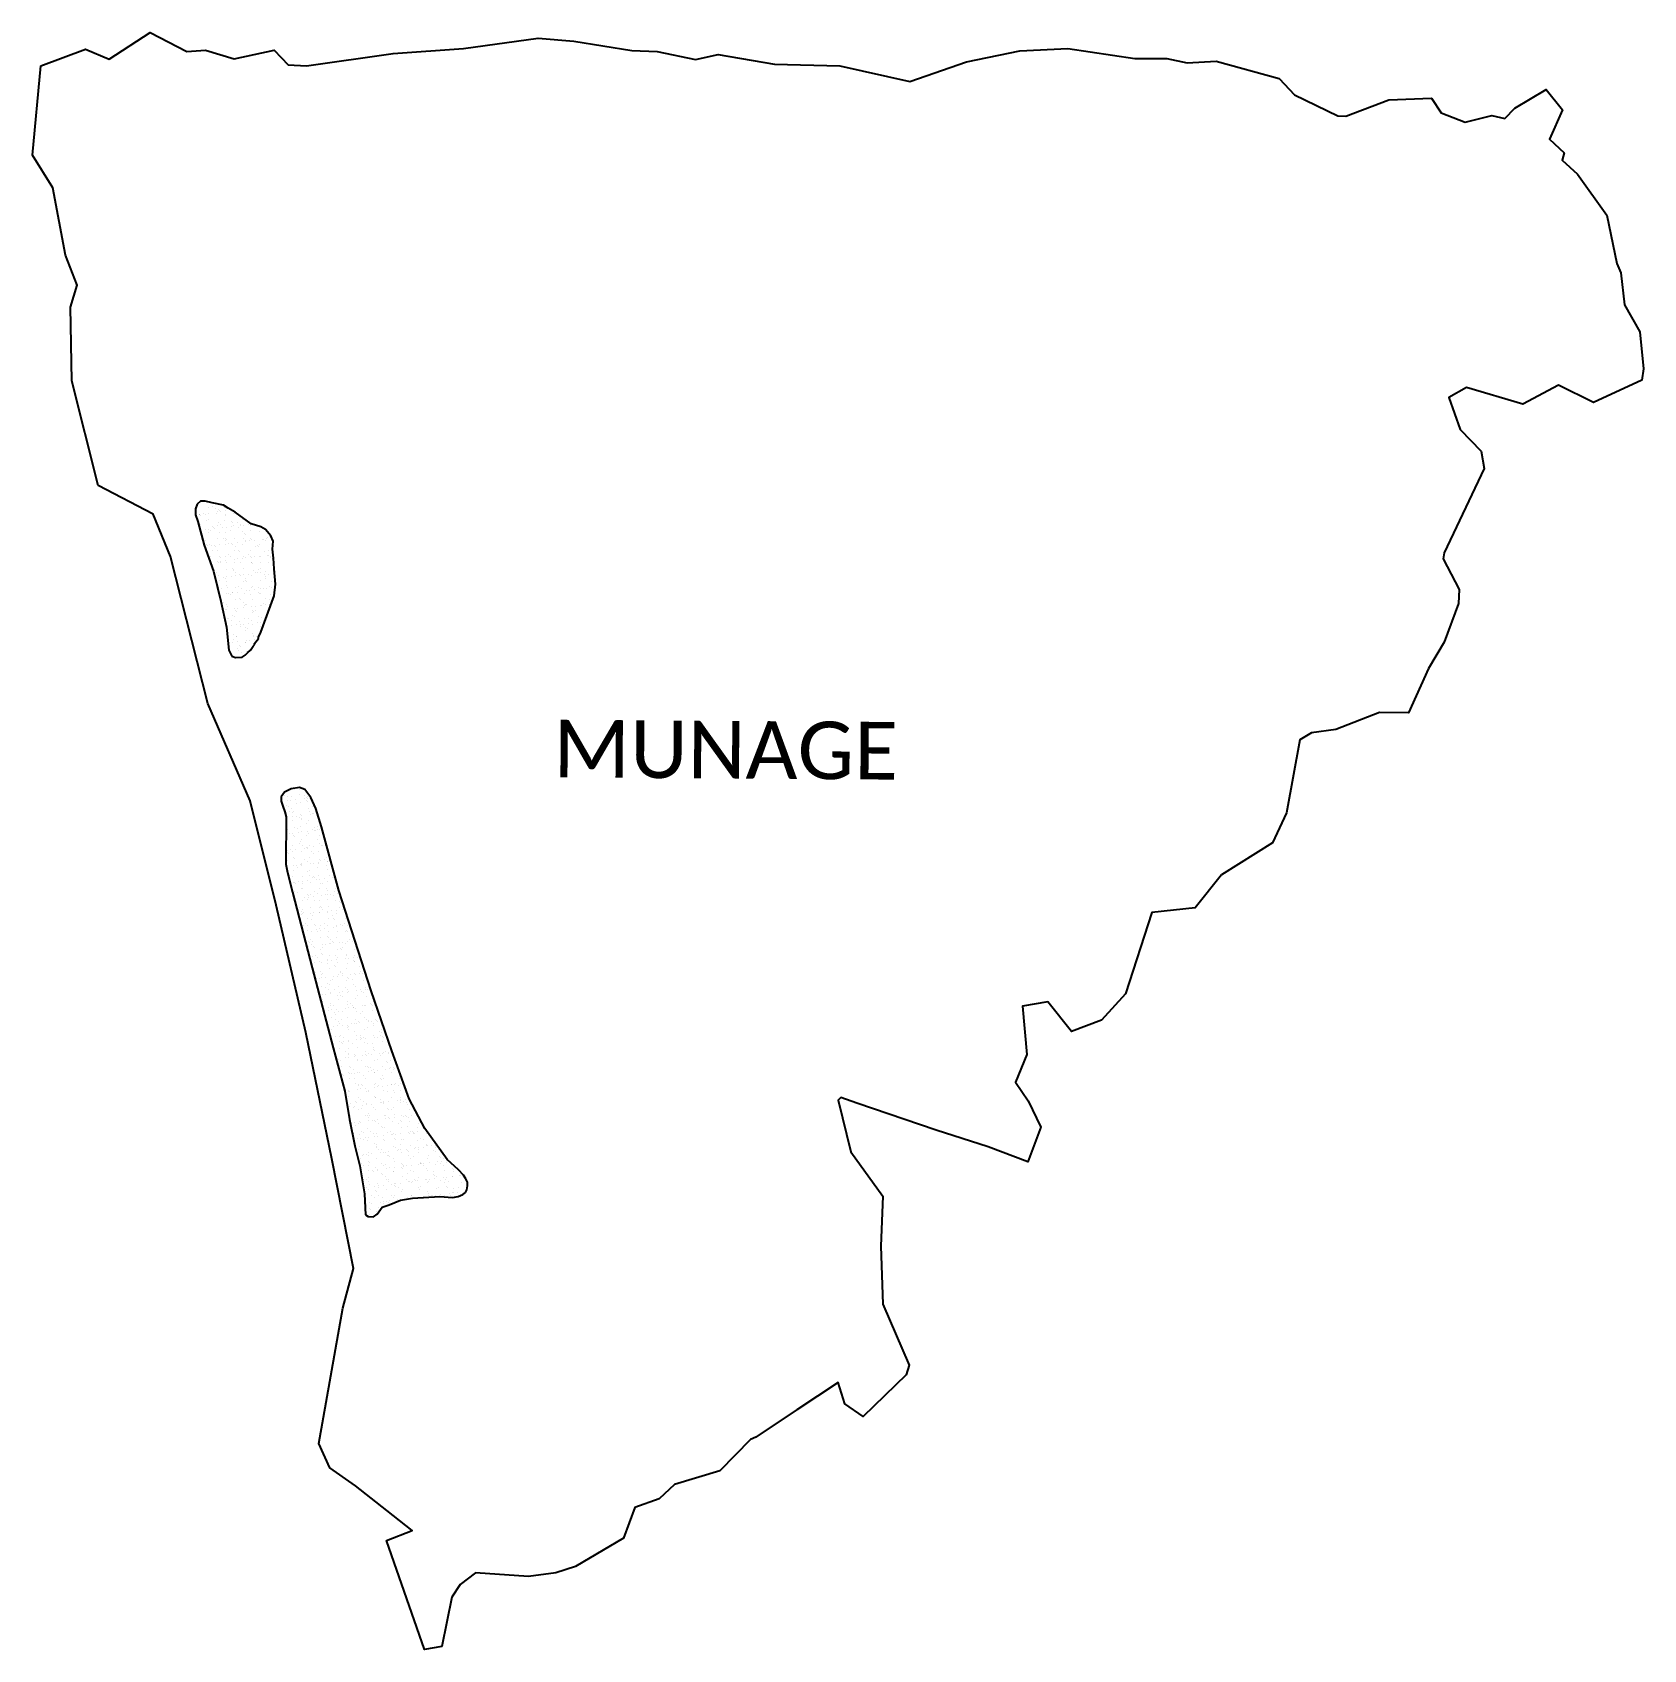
# Model space of a CAD drawing. Header units: metres. Extents: x 330650 to 335694, y 1793047 to 1798110.
import ezdxf

# ---------------------------------------------------------------- set-up
doc = ezdxf.new("R2010")
doc.units = ezdxf.units.M
doc.layers.add('SAND DUNES', color=42, linetype='Continuous')
doc.layers.add('VILLAGE NAME', color=250, linetype='Continuous')

msp = doc.modelspace()

# ---------------------------------------------------------------- texts
at = {"layer": 'VILLAGE NAME', "insert": (332281.6, 1795958.2), "char_height": 180.345, "attachment_point": 1, "rotation": 359.6139}
msp.add_mtext_dynamic_manual_height_columns('{\\fCalibri|b0|i0|c0|p34;MUNAGE}', width=1779.605, gutter_width=901.7, heights=[0], dxfattribs=at)

# ---------------------------------------------------------------- linework, layer by layer
at = {"color": 3}
msp.add_lwpolyline([(330677.2, 1798005.8), (330816.3, 1798057.4), (330890.9, 1798026.7), (331019.3, 1798110.2), (331133.9, 1798050.4), (331191.9, 1798053.9), (331282.3, 1798026.8), (331407.1, 1798053.9), (331450.6, 1798008.2), (331508.4, 1798005.6), (331780.1, 1798043.7), (332000.4, 1798059.1), (332233.4, 1798091.9), (332345.3, 1798082.5), (332526.6, 1798053.2), (332606.4, 1798050.7), (332726.1, 1798025.2), (332796.9, 1798040.7), (332973.6, 1798010.5), (333177.8, 1798005.3), (333397.3, 1797956), (333574.2, 1798017.8), (333741.2, 1798052.4), (333891.4, 1798059.5), (334101.2, 1798027.9), (334202, 1798028), (334265, 1798015.1), (334356.4, 1798019.6), (334553.1, 1797965.4), (334600.7, 1797914.1), (334737, 1797848.5), (334762, 1797847.9), (334896.7, 1797898.9), (335030, 1797904.6), (335060, 1797858.7), (335135.5, 1797828.8), (335219, 1797849.6), (335259.7, 1797840.2), (335291.2, 1797873.1), (335389.3, 1797931.6), (335439.7, 1797867.5), (335399.8, 1797775.6), (335445.1, 1797733.1), (335439.3, 1797710.1), (335486.7, 1797666.3), (335579.1, 1797537.3), (335610.5, 1797387), (335622.8, 1797356.9), (335634, 1797256.8), (335682.5, 1797172.1), (335694, 1797056.8), (335688.2, 1797021.7), (335536.6, 1796951.3), (335427.4, 1797005.6), (335316, 1796945.7), (335139.1, 1796998.7), (335083.8, 1796966.9), (335120.2, 1796866.8), (335185.6, 1796799.1), (335194.6, 1796745.1), (335069.6, 1796480.5), (335067, 1796461.7), (335117, 1796365.6), (335114.1, 1796322.2), (335069.9, 1796200.5), (335021, 1796118.5), (334958.1, 1795979.6), (334866.9, 1795980.6), (334730.7, 1795927.8), (334654.4, 1795917), (334618, 1795895), (334575.9, 1795666.5), (334532.4, 1795572.7), (334372.9, 1795472.6), (334290.2, 1795369.2), (334155, 1795355.1), (334072.5, 1795099.5), (333997.3, 1795017.5), (333902.6, 1794982.1), (333829.2, 1795074.7), (333750.2, 1795061.5), (333762.9, 1794910.1), (333727.6, 1794823.9), (333767.2, 1794765.3), (333806.7, 1794682.2), (333766.4, 1794573.5), (333642, 1794620.7), (333479, 1794673.6), (333231, 1794758.1), (333180.7, 1794775.3), (333172.7, 1794766.7), (333212.8, 1794605.6), (333312.3, 1794466.5), (333306.6, 1794309.8), (333312.6, 1794128.3), (333395.4, 1793937.7), (333385.5, 1793906.8), (333250.5, 1793776.9), (333193.1, 1793815.9), (333173, 1793882.7), (333043.8, 1793797.1), (332932, 1793723), (332914.7, 1793711.6), (332898.8, 1793704.6), (332802.3, 1793606.1), (332660.8, 1793563.6), (332611.9, 1793519), (332536.2, 1793492.3), (332500.4, 1793395.8), (332350.5, 1793307.1), (332288.7, 1793287.1), (332202.9, 1793276.1), (332037.9, 1793286.8), (331989.9, 1793250.7), (331963.5, 1793210.8), (331931.8, 1793056.1), (331877.4, 1793046.7), (331758.4, 1793388.1), (331839.1, 1793420.2), (331760, 1793482), (331661.6, 1793559.1), (331581.8, 1793616.4), (331547.5, 1793691.9), (331622.6, 1794116), (331656, 1794240.5), (331587.6, 1794583.4), (331506.7, 1794979.3), (331413.1, 1795377.9), (331332.3, 1795704.2), (331199.9, 1796009.1), (331082.3, 1796469), (331028.2, 1796601.4), (330856.6, 1796691.6), (330774.3, 1797019.4), (330769.7, 1797249.3), (330790.6, 1797318.4), (330754.1, 1797412.2), (330714.5, 1797623.4), (330650.4, 1797725.2), (330677.2, 1798005.8)], dxfattribs=at)
at = {"layer": 'SAND DUNES'}
for p, q in [((331166.4, 1796632.6), (331161, 1796618.2)), ((331161, 1796618.2), (331161.2, 1796600)), ((331176.2, 1796642.3), (331166.4, 1796632.6)), ((331191.8, 1796642.5), (331176.2, 1796642.3)), ((331213, 1796637.1), (331191.8, 1796642.5)), ((331248.3, 1796629.5), (331213, 1796637.1)), ((331263.6, 1796620), (331248.3, 1796629.5)), ((331285.4, 1796607.5), (331263.6, 1796620)), ((331161.2, 1796600), (331168.8, 1796578.3)), ((331168.8, 1796578.3), (331188.6, 1796505.1)), ((331335.2, 1796571.5), (331285.4, 1796607.5)), ((331365.3, 1796561.9), (331335.2, 1796571.5)), ((331380.4, 1796553.8), (331365.3, 1796561.9)), ((331397.2, 1796533.4), (331380.4, 1796553.8)), ((331403.7, 1796517.4), (331397.2, 1796533.4)), ((331402.2, 1796491.9), (331403.7, 1796517.4)), ((331188.6, 1796505.1), (331217.3, 1796423.1)), ((331405.6, 1796464.3), (331402.2, 1796491.9)), ((331217.3, 1796423.1), (331239.9, 1796329.6)), ((331407.7, 1796430.8), (331405.6, 1796464.3)), ((331411, 1796382.5), (331407.7, 1796430.8)), ((331407.1, 1796345.8), (331411, 1796382.5)), ((331239.9, 1796329.6), (331258.3, 1796247.7)), ((331366, 1796232.6), (331407.1, 1796345.8)), ((331258.3, 1796247.7), (331265.7, 1796176.1)), ((331357.8, 1796216.5), (331366, 1796232.6)), ((331357.8, 1796212.4), (331357.8, 1796216.5)), ((331265.7, 1796176.1), (331274.3, 1796157.1)), ((331317, 1796160), (331325.2, 1796168.1)), ((331325.2, 1796168.1), (331333.3, 1796176.1)), ((331333.3, 1796176.1), (331341.5, 1796188.2)), ((331341.5, 1796188.2), (331345.6, 1796192.3)), ((331345.6, 1796196.3), (331357.8, 1796212.4)), ((331345.6, 1796192.3), (331345.6, 1796196.3)), ((331274.3, 1796157.1), (331286.7, 1796152.8)), ((331286.7, 1796152.8), (331307.2, 1796153.5)), ((331307.2, 1796153.5), (331317, 1796160)), ((331439.2, 1795731.5), (331429.3, 1795716.9)), ((331429.3, 1795716.9), (331429.6, 1795702.7)), ((331460.7, 1795741.7), (331439.2, 1795731.5)), ((331486.4, 1795745.8), (331460.7, 1795741.7)), ((331503.3, 1795739.7), (331486.4, 1795745.8)), ((331521.6, 1795714.3), (331503.3, 1795739.7)), ((331537.8, 1795680.3), (331521.6, 1795714.3)), ((331429.6, 1795702.7), (331434.5, 1795687.2)), ((331434.5, 1795687.2), (331441, 1795669.6)), ((331441, 1795669.6), (331444.5, 1795653.8)), ((331555.8, 1795622.3), (331537.8, 1795680.3)), ((331444.5, 1795653.8), (331443.4, 1795505.8)), ((331609.5, 1795424), (331555.8, 1795622.3)), ((331443.4, 1795505.8), (331449.5, 1795480.3)), ((331449.5, 1795480.3), (331464.9, 1795417.8)), ((331464.9, 1795417.8), (331526.4, 1795181)), ((331710.7, 1795109.4), (331609.5, 1795424)), ((331526.4, 1795181), (331592, 1794930.8)), ((331775.2, 1794922), (331710.7, 1795109.4)), ((331592, 1794930.8), (331628.1, 1794795.6)), ((331830, 1794771.7), (331775.2, 1794922)), ((331628.1, 1794795.6), (331643.4, 1794706.6)), ((331879.1, 1794678.1), (331830, 1794771.7)), ((331643.4, 1794706.6), (331660.2, 1794623.6)), ((331948.7, 1794581.1), (331879.1, 1794678.1)), ((331660.2, 1794623.6), (331675.2, 1794561.3)), ((331675.2, 1794561.3), (331690.1, 1794473.3)), ((331984.5, 1794548.8), (331948.7, 1794581.1)), ((331999.9, 1794532), (331984.5, 1794548.8)), ((332007.4, 1794521.2), (331999.9, 1794532)), ((332012.1, 1794510.1), (332007.4, 1794521.2)), ((332010.7, 1794486.8), (332012.6, 1794499.1)), ((332012.6, 1794499.1), (332012.1, 1794510.1)), ((331690.1, 1794473.3), (331693.3, 1794408.4)), ((331767.3, 1794439.7), (331802.4, 1794454.1)), ((331802.4, 1794454.1), (331840.5, 1794460)), ((331840.5, 1794460), (331926.3, 1794465.5)), ((331926.3, 1794465.5), (331965.2, 1794462.6)), ((331965.2, 1794462.6), (331983.4, 1794465.5)), ((331983.4, 1794465.5), (331997.5, 1794472)), ((331997.5, 1794472), (332006.2, 1794478.5)), ((332006.2, 1794478.5), (332010.7, 1794486.8)), ((331693.3, 1794408.4), (331701.3, 1794403)), ((331701.3, 1794403), (331717.8, 1794402.3)), ((331717.8, 1794402.3), (331729.5, 1794410.6)), ((331729.5, 1794410.6), (331745.7, 1794431.7)), ((331745.7, 1794431.7), (331767.3, 1794439.7))]:
    msp.add_line(p, q, dxfattribs=at)
at = {"layer": 'SAND DUNES', "linetype": 'Continuous'}
for p, q in [((331161.9, 1796619.5), (331161.9, 1796619.5)), ((331201, 1796622.4), (331201, 1796622.4)), ((331213.9, 1796635.9), (331213.9, 1796635.9)), ((331215.8, 1796624.7), (331215.8, 1796624.7)), ((331224.2, 1796619.3), (331224.2, 1796619.3)), ((331252.2, 1796621.9), (331252.2, 1796621.9)), ((331173.5, 1796600.3), (331173.5, 1796600.3)), ((331174, 1796601.8), (331174, 1796601.8)), ((331174.6, 1796601.8), (331174.6, 1796601.8)), ((331177.2, 1796596.9), (331177.2, 1796596.9)), ((331177.8, 1796569.3), (331177.8, 1796569.3)), ((331185, 1796603.2), (331185, 1796603.2)), ((331192.1, 1796600), (331192.1, 1796600)), ((331194.5, 1796580.9), (331194.5, 1796580.9)), ((331201.2, 1796605.2), (331201.2, 1796605.2)), ((331202.1, 1796583.8), (331202.1, 1796583.8)), ((331228, 1796603.5), (331228, 1796603.5)), ((331228.4, 1796608.6), (331228.4, 1796608.6)), ((331231.6, 1796574.5), (331231.6, 1796574.5)), ((331233.7, 1796617.6), (331233.7, 1796617.6)), ((331237.4, 1796614.2), (331237.4, 1796614.2)), ((331238.8, 1796609.9), (331238.8, 1796609.9)), ((331240, 1796569.1), (331240, 1796569.1)), ((331253.3, 1796583.3), (331253.3, 1796583.3)), ((331254.4, 1796599.8), (331254.4, 1796599.8)), ((331254.7, 1796598.1), (331254.7, 1796598.1)), ((331255.1, 1796612), (331255.1, 1796612)), ((331274.5, 1796579.8), (331274.5, 1796579.8)), ((331278.2, 1796576.4), (331278.2, 1796576.4)), ((331280.3, 1796603.9), (331280.3, 1796603.9)), ((331293.9, 1796574.3), (331293.9, 1796574.3)), ((331302.3, 1796568.9), (331302.3, 1796568.9)), ((331307.3, 1796585), (331307.3, 1796585)), ((331327.2, 1796569.3), (331327.2, 1796569.3)), ((331175, 1796563.3), (331175, 1796563.3)), ((331185.2, 1796524.6), (331185.2, 1796524.6)), ((331192.7, 1796552.4), (331192.7, 1796552.4)), ((331193.6, 1796519.2), (331193.6, 1796519.2)), ((331203.1, 1796553.7), (331203.1, 1796553.7)), ((331203.1, 1796545.3), (331203.1, 1796545.3)), ((331208, 1796549.8), (331208, 1796549.8)), ((331214.3, 1796562.5), (331214.3, 1796562.5)), ((331217.9, 1796559.1), (331217.9, 1796559.1)), ((331219.4, 1796555.8), (331219.4, 1796555.8)), ((331229, 1796564.9), (331229, 1796564.9)), ((331230.1, 1796526.4), (331230.1, 1796526.4)), ((331235.3, 1796543.1), (331235.3, 1796543.1)), ((331246.6, 1796559.2), (331246.6, 1796559.2)), ((331247.5, 1796524.4), (331247.5, 1796524.4)), ((331254.3, 1796544.8), (331254.3, 1796544.8)), ((331255.1, 1796524.8), (331255.1, 1796524.8)), ((331255.9, 1796518.9), (331255.9, 1796518.9)), ((331257, 1796560.5), (331257, 1796560.5)), ((331258.7, 1796521.4), (331258.7, 1796521.4)), ((331270.3, 1796549.6), (331270.3, 1796549.6)), ((331273.3, 1796562.5), (331273.3, 1796562.5)), ((331281.4, 1796565.3), (331281.4, 1796565.3)), ((331282.4, 1796526.8), (331282.4, 1796526.8)), ((331295.5, 1796560.3), (331295.5, 1796560.3)), ((331300.5, 1796566), (331300.5, 1796566)), ((331308.3, 1796546.4), (331308.3, 1796546.4)), ((331309.8, 1796524.1), (331309.8, 1796524.1)), ((331310.9, 1796567.3), (331310.9, 1796567.3)), ((331315.3, 1796542), (331315.3, 1796542)), ((331318.2, 1796518.7), (331318.2, 1796518.7)), ((331318.9, 1796538.6), (331318.9, 1796538.6)), ((331329, 1796517.8), (331329, 1796517.8)), ((331332.6, 1796564.8), (331332.6, 1796564.8)), ((331332.6, 1796549.4), (331332.6, 1796549.4)), ((331333.6, 1796526.2), (331333.6, 1796526.2)), ((331336.3, 1796522.5), (331336.3, 1796522.5)), ((331345.3, 1796519.9), (331345.3, 1796519.9)), ((331360.7, 1796546.8), (331360.7, 1796546.8)), ((331372.1, 1796523.9), (331372.1, 1796523.9)), ((331372.5, 1796523.3), (331372.5, 1796523.3)), ((331380.5, 1796518.5), (331380.5, 1796518.5)), ((331382.9, 1796524.6), (331382.9, 1796524.6)), ((331387.6, 1796527.9), (331387.6, 1796527.9)), ((331399.2, 1796526.7), (331399.2, 1796526.7)), ((331194.8, 1796507.5), (331194.8, 1796507.5)), ((331198.5, 1796504.1), (331198.5, 1796504.1)), ((331201.1, 1796474.4), (331201.1, 1796474.4)), ((331204.2, 1796506.8), (331204.2, 1796506.8)), ((331205.2, 1796468.2), (331205.2, 1796468.2)), ((331209.5, 1796469), (331209.5, 1796469)), ((331210.9, 1796502.9), (331210.9, 1796502.9)), ((331215.8, 1796488.1), (331215.8, 1796488.1)), ((331221.3, 1796504.2), (331221.3, 1796504.2)), ((331223.9, 1796499.7), (331223.9, 1796499.7)), ((331231.1, 1796487.9), (331231.1, 1796487.9)), ((331235.6, 1796469.7), (331235.6, 1796469.7)), ((331237.6, 1796506.3), (331237.6, 1796506.3)), ((331239.3, 1796466.3), (331239.3, 1796466.3)), ((331255.3, 1796506.2), (331255.3, 1796506.2)), ((331256.4, 1796467.7), (331256.4, 1796467.7)), ((331263.4, 1796474.2), (331263.4, 1796474.2)), ((331264.8, 1796509.7), (331264.8, 1796509.7)), ((331271.8, 1796468.8), (331271.8, 1796468.8)), ((331275.2, 1796511), (331275.2, 1796511)), ((331276, 1796505.3), (331276, 1796505.3)), ((331283.5, 1796488.2), (331283.5, 1796488.2)), ((331286.2, 1796499.4), (331286.2, 1796499.4)), ((331291.4, 1796513.1), (331291.4, 1796513.1)), ((331295.8, 1796487), (331295.8, 1796487)), ((331299.5, 1796483.6), (331299.5, 1796483.6)), ((331309.4, 1796507.9), (331309.4, 1796507.9)), ((331310.4, 1796469.3), (331310.4, 1796469.3)), ((331316.8, 1796467.5), (331316.8, 1796467.5)), ((331318.6, 1796516.5), (331318.6, 1796516.5)), ((331325.7, 1796474), (331325.7, 1796474)), ((331334.1, 1796468.5), (331334.1, 1796468.5)), ((331334.6, 1796487.7), (331334.6, 1796487.7)), ((331336.8, 1796467.1), (331336.8, 1796467.1)), ((331347.2, 1796468.4), (331347.2, 1796468.4)), ((331348.4, 1796499.2), (331348.4, 1796499.2)), ((331356.1, 1796504.2), (331356.1, 1796504.2)), ((331359.7, 1796500.8), (331359.7, 1796500.8)), ((331361.7, 1796508.3), (331361.7, 1796508.3)), ((331362.8, 1796469.7), (331362.8, 1796469.7)), ((331363.5, 1796470.4), (331363.5, 1796470.4)), ((331377, 1796484.8), (331377, 1796484.8)), ((331387.9, 1796473.7), (331387.9, 1796473.7)), ((331388.7, 1796489.3), (331388.7, 1796489.3)), ((331390.7, 1796473.8), (331390.7, 1796473.8)), ((331396.4, 1796468.3), (331396.4, 1796468.3)), ((331396.8, 1796466.4), (331396.8, 1796466.4)), ((331401.1, 1796475.2), (331401.1, 1796475.2)), ((331217, 1796424.3), (331217, 1796424.3)), ((331225.4, 1796418.8), (331225.4, 1796418.8)), ((331229, 1796453.5), (331229, 1796453.5)), ((331232.2, 1796449.3), (331232.2, 1796449.3)), ((331239.5, 1796454.8), (331239.5, 1796454.8)), ((331239.8, 1796449.5), (331239.8, 1796449.5)), ((331255.7, 1796456.8), (331255.7, 1796456.8)), ((331256.6, 1796450.3), (331256.6, 1796450.3)), ((331257.4, 1796429.1), (331257.4, 1796429.1)), ((331276.4, 1796432), (331276.4, 1796432)), ((331279.3, 1796424), (331279.3, 1796424)), ((331280.1, 1796428.6), (331280.1, 1796428.6)), ((331282.9, 1796460.3), (331282.9, 1796460.3)), ((331284.5, 1796449.7), (331284.5, 1796449.7)), ((331287.7, 1796418.6), (331287.7, 1796418.6)), ((331293.3, 1796461.6), (331293.3, 1796461.6)), ((331302, 1796449.3), (331302, 1796449.3)), ((331309.6, 1796463.6), (331309.6, 1796463.6)), ((331311.5, 1796430.8), (331311.5, 1796430.8)), ((331335.7, 1796449.2), (331335.7, 1796449.2)), ((331336.6, 1796449.2), (331336.6, 1796449.2)), ((331340.3, 1796445.8), (331340.3, 1796445.8)), ((331341.5, 1796423.8), (331341.5, 1796423.8)), ((331349.9, 1796418.4), (331349.9, 1796418.4)), ((331355, 1796417.6), (331355, 1796417.6)), ((331357.6, 1796429.7), (331357.6, 1796429.7)), ((331363.8, 1796431.2), (331363.8, 1796431.2)), ((331364.3, 1796449), (331364.3, 1796449)), ((331365.4, 1796418.9), (331365.4, 1796418.9)), ((331381.7, 1796421), (331381.7, 1796421)), ((331389.7, 1796450.8), (331389.7, 1796450.8)), ((331400.5, 1796463), (331400.5, 1796463)), ((331403.8, 1796423.6), (331403.8, 1796423.6)), ((331232.8, 1796374.1), (331232.8, 1796374.1)), ((331233.2, 1796410.8), (331233.2, 1796410.8)), ((331234.3, 1796372.2), (331234.3, 1796372.2)), ((331237.2, 1796395.3), (331237.2, 1796395.3)), ((331241.3, 1796368.7), (331241.3, 1796368.7)), ((331247.2, 1796404), (331247.2, 1796404)), ((331255.6, 1796399.3), (331255.6, 1796399.3)), ((331257, 1796376.9), (331257, 1796376.9)), ((331257.6, 1796405.3), (331257.6, 1796405.3)), ((331258.5, 1796390.6), (331258.5, 1796390.6)), ((331260.6, 1796373.6), (331260.6, 1796373.6)), ((331273.9, 1796407.4), (331273.9, 1796407.4)), ((331285.6, 1796411.1), (331285.6, 1796411.1)), ((331286.6, 1796372.6), (331286.6, 1796372.6)), ((331295.1, 1796373.9), (331295.1, 1796373.9)), ((331297.4, 1796412.5), (331297.4, 1796412.5)), ((331301.1, 1796410.8), (331301.1, 1796410.8)), ((331303.5, 1796368.4), (331303.5, 1796368.4)), ((331311.5, 1796412.1), (331311.5, 1796412.1)), ((331312.5, 1796392.2), (331312.5, 1796392.2)), ((331317.2, 1796394.2), (331317.2, 1796394.2)), ((331317.9, 1796399.1), (331317.9, 1796399.1)), ((331320.9, 1796390.8), (331320.9, 1796390.8)), ((331327.8, 1796414.2), (331327.8, 1796414.2)), ((331336.7, 1796410.6), (331336.7, 1796410.6)), ((331337.8, 1796372.1), (331337.8, 1796372.1)), ((331338.2, 1796374.7), (331338.2, 1796374.7)), ((331357.4, 1796373.6), (331357.4, 1796373.6)), ((331364.9, 1796392.6), (331364.9, 1796392.6)), ((331365.8, 1796368.2), (331365.8, 1796368.2)), ((331373.1, 1796368.1), (331373.1, 1796368.1)), ((331377.4, 1796411.4), (331377.4, 1796411.4)), ((331380.2, 1796398.9), (331380.2, 1796398.9)), ((331381.1, 1796408), (331381.1, 1796408)), ((331383.5, 1796369.5), (331383.5, 1796369.5)), ((331390.8, 1796412.3), (331390.8, 1796412.3)), ((331391.8, 1796373.7), (331391.8, 1796373.7)), ((331398.4, 1796392), (331398.4, 1796392)), ((331399.8, 1796371.5), (331399.8, 1796371.5)), ((331238.2, 1796351.1), (331238.2, 1796351.1)), ((331248.7, 1796323.9), (331248.7, 1796323.9)), ((331257.1, 1796318.5), (331257.1, 1796318.5)), ((331259.5, 1796352.1), (331259.5, 1796352.1)), ((331265.4, 1796354.6), (331265.4, 1796354.6)), ((331271.5, 1796349.2), (331271.5, 1796349.2)), ((331275.8, 1796355.9), (331275.8, 1796355.9)), ((331278, 1796357.5), (331278, 1796357.5)), ((331287.7, 1796334.1), (331287.7, 1796334.1)), ((331292.1, 1796357.9), (331292.1, 1796357.9)), ((331297.8, 1796339.2), (331297.8, 1796339.2)), ((331301.4, 1796335.8), (331301.4, 1796335.8)), ((331311, 1796323.7), (331311, 1796323.7)), ((331313.6, 1796353.7), (331313.6, 1796353.7)), ((331314.6, 1796315.2), (331314.6, 1796315.2)), ((331318.7, 1796319.7), (331318.7, 1796319.7)), ((331319.3, 1796361.4), (331319.3, 1796361.4)), ((331319.4, 1796318.3), (331319.4, 1796318.3)), ((331329.7, 1796362.7), (331329.7, 1796362.7)), ((331333.8, 1796348.9), (331333.8, 1796348.9)), ((331338.8, 1796333.5), (331338.8, 1796333.5)), ((331345.9, 1796364.7), (331345.9, 1796364.7)), ((331358, 1796356.4), (331358, 1796356.4)), ((331361.6, 1796353), (331361.6, 1796353)), ((331364.1, 1796315.3), (331364.1, 1796315.3)), ((331365.9, 1796354.1), (331365.9, 1796354.1)), ((331367, 1796315.5), (331367, 1796315.5)), ((331373.3, 1796323.4), (331373.3, 1796323.4)), ((331379, 1796336.9), (331379, 1796336.9)), ((331381.7, 1796318), (331381.7, 1796318)), ((331391.3, 1796318.7), (331391.3, 1796318.7)), ((331392.9, 1796335.2), (331392.9, 1796335.2)), ((331396.1, 1796348.7), (331396.1, 1796348.7)), ((331256.4, 1796301.7), (331256.4, 1796301.7)), ((331258.5, 1796302.5), (331258.5, 1796302.5)), ((331260.6, 1796313.5), (331260.6, 1796313.5)), ((331261.6, 1796275), (331261.6, 1796275)), ((331264.6, 1796273.7), (331264.6, 1796273.7)), ((331273, 1796268.3), (331273, 1796268.3)), ((331278.3, 1796284.2), (331278.3, 1796284.2)), ((331282, 1796280.8), (331282, 1796280.8)), ((331283.5, 1796305.1), (331283.5, 1796305.1)), ((331287.4, 1796299), (331287.4, 1796299)), ((331288.7, 1796295.5), (331288.7, 1796295.5)), ((331294, 1796306.4), (331294, 1796306.4)), ((331299.3, 1796264.7), (331299.3, 1796264.7)), ((331310.2, 1796308.5), (331310.2, 1796308.5)), ((331315.7, 1796276.6), (331315.7, 1796276.6)), ((331326.9, 1796273.5), (331326.9, 1796273.5)), ((331335.3, 1796268.1), (331335.3, 1796268.1)), ((331337.4, 1796311.9), (331337.4, 1796311.9)), ((331338.5, 1796301.4), (331338.5, 1796301.4)), ((331339.9, 1796295), (331339.9, 1796295)), ((331342.2, 1796298), (331342.2, 1796298)), ((331347.8, 1796313.2), (331347.8, 1796313.2)), ((331349.7, 1796298.8), (331349.7, 1796298.8)), ((331359.5, 1796281.9), (331359.5, 1796281.9)), ((331366, 1796263.8), (331366, 1796263.8)), ((331368, 1796277), (331368, 1796277)), ((331258.3, 1796250.2), (331258.3, 1796250.2)), ((331262.6, 1796225.7), (331262.6, 1796225.7)), ((331262.7, 1796236.4), (331262.7, 1796236.4)), ((331274.5, 1796252.2), (331274.5, 1796252.2)), ((331280.5, 1796223.6), (331280.5, 1796223.6)), ((331288.9, 1796218.2), (331288.9, 1796218.2)), ((331289.8, 1796257), (331289.8, 1796257)), ((331290.8, 1796218.4), (331290.8, 1796218.4)), ((331301.7, 1796255.6), (331301.7, 1796255.6)), ((331303.3, 1796248.8), (331303.3, 1796248.8)), ((331312.1, 1796257), (331312.1, 1796257)), ((331316.7, 1796238.1), (331316.7, 1796238.1)), ((331319.1, 1796246.4), (331319.1, 1796246.4)), ((331322.8, 1796243), (331322.8, 1796243)), ((331328.4, 1796259), (331328.4, 1796259)), ((331340.1, 1796226.9), (331340.1, 1796226.9)), ((331340.9, 1796256.4), (331340.9, 1796256.4)), ((331342, 1796217.9), (331342, 1796217.9)), ((331342.8, 1796223.3), (331342.8, 1796223.3)), ((331351.2, 1796217.9), (331351.2, 1796217.9)), ((331355.6, 1796262.4), (331355.6, 1796262.4)), ((331365.5, 1796248.6), (331365.5, 1796248.6)), ((331263.7, 1796197.9), (331263.7, 1796197.9)), ((331266, 1796199.4), (331266, 1796199.4)), ((331276.4, 1796200.7), (331276.4, 1796200.7)), ((331279.9, 1796209.7), (331279.9, 1796209.7)), ((331291.9, 1796179.9), (331291.9, 1796179.9)), ((331292.7, 1796202.8), (331292.7, 1796202.8)), ((331296.3, 1796173.4), (331296.3, 1796173.4)), ((331299.7, 1796191.4), (331299.7, 1796191.4)), ((331303.3, 1796188), (331303.3, 1796188)), ((331304.8, 1796168), (331304.8, 1796168)), ((331317.7, 1796199.5), (331317.7, 1796199.5)), ((331319.1, 1796198.6), (331319.1, 1796198.6)), ((331319.9, 1796206.2), (331319.9, 1796206.2)), ((331320.7, 1796171.9), (331320.7, 1796171.9)), ((331330.3, 1796207.5), (331330.3, 1796207.5)), ((331346.6, 1796209.6), (331346.6, 1796209.6)), ((331439.2, 1795721.9), (331439.2, 1795721.9)), ((331447.6, 1795716.4), (331447.6, 1795716.4)), ((331462, 1795718.9), (331462, 1795718.9)), ((331470.3, 1795741.2), (331470.3, 1795741.2)), ((331474.4, 1795708.2), (331474.4, 1795708.2)), ((331487.6, 1795725.1), (331487.6, 1795725.1)), ((331487.8, 1795738.5), (331487.8, 1795738.5)), ((331501.5, 1795721.6), (331501.5, 1795721.6)), ((331501.5, 1795711.6), (331501.5, 1795711.6)), ((331507.4, 1795706.8), (331507.4, 1795706.8)), ((331509.9, 1795716.2), (331509.9, 1795716.2)), ((331512, 1795712.9), (331512, 1795712.9)), ((331513.1, 1795718.3), (331513.1, 1795718.3)), ((331434.9, 1795698.3), (331434.9, 1795698.3)), ((331447.2, 1795689.6), (331447.2, 1795689.6)), ((331447.7, 1795704.8), (331447.7, 1795704.8)), ((331450.9, 1795686.2), (331450.9, 1795686.2)), ((331455.1, 1795671.7), (331455.1, 1795671.7)), ((331458.1, 1795706.1), (331458.1, 1795706.1)), ((331463, 1795680.3), (331463, 1795680.3)), ((331463.5, 1795666.3), (331463.5, 1795666.3)), ((331468.2, 1795670.1), (331468.2, 1795670.1)), ((331476.3, 1795656.7), (331476.3, 1795656.7)), ((331477.9, 1795696.9), (331477.9, 1795696.9)), ((331488.9, 1795700), (331488.9, 1795700)), ((331489.9, 1795661.4), (331489.9, 1795661.4)), ((331492.5, 1795658.7), (331492.5, 1795658.7)), ((331511.1, 1795703.4), (331511.1, 1795703.4)), ((331514.2, 1795679.8), (331514.2, 1795679.8)), ((331517.4, 1795671.5), (331517.4, 1795671.5)), ((331519.7, 1795662.2), (331519.7, 1795662.2)), ((331525.8, 1795666), (331525.8, 1795666)), ((331528.4, 1795687.4), (331528.4, 1795687.4)), ((331530.1, 1795663.5), (331530.1, 1795663.5)), ((331542.3, 1795661.8), (331542.3, 1795661.8)), ((331448.7, 1795615.1), (331448.7, 1795615.1)), ((331464, 1795641.8), (331464, 1795641.8)), ((331465.8, 1795655.4), (331465.8, 1795655.4)), ((331471, 1795621.5), (331471, 1795621.5)), ((331479.4, 1795616.1), (331479.4, 1795616.1)), ((331484, 1795605.9), (331484, 1795605.9)), ((331488, 1795651.8), (331488, 1795651.8)), ((331491, 1795622.9), (331491, 1795622.9)), ((331491.7, 1795648.4), (331491.7, 1795648.4)), ((331493.8, 1795646.8), (331493.8, 1795646.8)), ((331494.4, 1795607.2), (331494.4, 1795607.2)), ((331509, 1795632.3), (331509, 1795632.3)), ((331510.7, 1795609.3), (331510.7, 1795609.3)), ((331515.2, 1795641.3), (331515.2, 1795641.3)), ((331528.8, 1795614), (331528.8, 1795614)), ((331532.4, 1795610.6), (331532.4, 1795610.6)), ((331533.3, 1795621.3), (331533.3, 1795621.3)), ((331537.9, 1795612.7), (331537.9, 1795612.7)), ((331541.7, 1795615.9), (331541.7, 1795615.9)), ((331543.3, 1795623.3), (331543.3, 1795623.3)), ((331548.3, 1795614), (331548.3, 1795614)), ((331447.4, 1795596.8), (331447.4, 1795596.8)), ((331456.8, 1795602.5), (331456.8, 1795602.5)), ((331465.1, 1795603.2), (331465.1, 1795603.2)), ((331466.1, 1795564.7), (331466.1, 1795564.7)), ((331468.6, 1795596.8), (331468.6, 1795596.8)), ((331472.2, 1795593.4), (331472.2, 1795593.4)), ((331486.9, 1795571.4), (331486.9, 1795571.4)), ((331489.5, 1795577.3), (331489.5, 1795577.3)), ((331492, 1795584.3), (331492, 1795584.3)), ((331495.3, 1795565.9), (331495.3, 1795565.9)), ((331502.2, 1795556.5), (331502.2, 1795556.5)), ((331509.3, 1795559), (331509.3, 1795559)), ((331509.6, 1795596.6), (331509.6, 1795596.6)), ((331512.6, 1795557.8), (331512.6, 1795557.8)), ((331513, 1795555.6), (331513, 1795555.6)), ((331516.3, 1795602.7), (331516.3, 1795602.7)), ((331517.3, 1795564.2), (331517.3, 1795564.2)), ((331528.9, 1795559.8), (331528.9, 1795559.8)), ((331544.4, 1795584.7), (331544.4, 1795584.7)), ((331549.1, 1795571.1), (331549.1, 1795571.1)), ((331549.7, 1795594.6), (331549.7, 1795594.6)), ((331556, 1795563.3), (331556, 1795563.3)), ((331557.5, 1795565.7), (331557.5, 1795565.7)), ((331566.5, 1795564.6), (331566.5, 1795564.6)), ((331448.3, 1795549.7), (331448.3, 1795549.7)), ((331448.8, 1795516), (331448.8, 1795516)), ((331449.1, 1795541.8), (331449.1, 1795541.8)), ((331452.8, 1795538.4), (331452.8, 1795538.4)), ((331458.7, 1795551), (331458.7, 1795551)), ((331463.2, 1795546.7), (331463.2, 1795546.7)), ((331467.2, 1795526.2), (331467.2, 1795526.2)), ((331470.1, 1795522.3), (331470.1, 1795522.3)), ((331475, 1795553), (331475, 1795553)), ((331489.9, 1795504), (331489.9, 1795504)), ((331493.1, 1795545.8), (331493.1, 1795545.8)), ((331494.1, 1795507.3), (331494.1, 1795507.3)), ((331502.7, 1795521.2), (331502.7, 1795521.2)), ((331511.1, 1795515.8), (331511.1, 1795515.8)), ((331518.3, 1795525.6), (331518.3, 1795525.6)), ((331520.3, 1795507), (331520.3, 1795507)), ((331525.5, 1795546.4), (331525.5, 1795546.4)), ((331530.3, 1795539.5), (331530.3, 1795539.5)), ((331530.8, 1795508.3), (331530.8, 1795508.3)), ((331545.4, 1795546.2), (331545.4, 1795546.2)), ((331546.5, 1795507.6), (331546.5, 1795507.6)), ((331547, 1795510.4), (331547, 1795510.4)), ((331550.1, 1795521.2), (331550.1, 1795521.2)), ((331553.8, 1795517.8), (331553.8, 1795517.8)), ((331565, 1795521), (331565, 1795521)), ((331572.4, 1795527.3), (331572.4, 1795527.3)), ((331573.4, 1795515.5), (331573.4, 1795515.5)), ((331574.2, 1795513.8), (331574.2, 1795513.8)), ((331584.6, 1795515.1), (331584.6, 1795515.1)), ((331456.3, 1795471.2), (331456.3, 1795471.2)), ((331464.7, 1795465.8), (331464.7, 1795465.8)), ((331466.5, 1795500.2), (331466.5, 1795500.2)), ((331468.2, 1795487.6), (331468.2, 1795487.6)), ((331476.9, 1795501.5), (331476.9, 1795501.5)), ((331479.1, 1795496.5), (331479.1, 1795496.5)), ((331493.2, 1795503.6), (331493.2, 1795503.6)), ((331493.6, 1795500.6), (331493.6, 1795500.6)), ((331495.2, 1795468.7), (331495.2, 1795468.7)), ((331510.9, 1795484.5), (331510.9, 1795484.5)), ((331511.3, 1795454.1), (331511.3, 1795454.1)), ((331518.6, 1795471), (331518.6, 1795471)), ((331519.4, 1795487.1), (331519.4, 1795487.1)), ((331527, 1795465.6), (331527, 1795465.6)), ((331530.7, 1795466.2), (331530.7, 1795466.2)), ((331534.4, 1795462.8), (331534.4, 1795462.8)), ((331538.5, 1795457.6), (331538.5, 1795457.6)), ((331541.4, 1795496.3), (331541.4, 1795496.3)), ((331547.5, 1795469.1), (331547.5, 1795469.1)), ((331548.9, 1795458.9), (331548.9, 1795458.9)), ((331565.2, 1795460.9), (331565.2, 1795460.9)), ((331571.1, 1795501.8), (331571.1, 1795501.8)), ((331573.4, 1795488.7), (331573.4, 1795488.7)), ((331580.9, 1795470.8), (331580.9, 1795470.8)), ((331589.3, 1795465.4), (331589.3, 1795465.4)), ((331590.9, 1795483.4), (331590.9, 1795483.4)), ((331592.4, 1795464.3), (331592.4, 1795464.3)), ((331469.3, 1795449.1), (331469.3, 1795449.1)), ((331470.3, 1795410.5), (331470.3, 1795410.5)), ((331470.5, 1795449), (331470.5, 1795449)), ((331472.2, 1795421.1), (331472.2, 1795421.1)), ((331474.1, 1795445.6), (331474.1, 1795445.6)), ((331480.6, 1795415.7), (331480.6, 1795415.7)), ((331484.6, 1795450.8), (331484.6, 1795450.8)), ((331491.4, 1795429.5), (331491.4, 1795429.5)), ((331495, 1795452.1), (331495, 1795452.1)), ((331495, 1795446.3), (331495, 1795446.3)), ((331496.2, 1795430.2), (331496.2, 1795430.2)), ((331511.3, 1795411.2), (331511.3, 1795411.2)), ((331514.9, 1795407.8), (331514.9, 1795407.8)), ((331520.4, 1795448.5), (331520.4, 1795448.5)), ((331521.5, 1795410), (331521.5, 1795410)), ((331529.5, 1795404.7), (331529.5, 1795404.7)), ((331534.5, 1795420.8), (331534.5, 1795420.8)), ((331542.9, 1795415.4), (331542.9, 1795415.4)), ((331548.6, 1795430.5), (331548.6, 1795430.5)), ((331551.7, 1795446.7), (331551.7, 1795446.7)), ((331556.7, 1795408.1), (331556.7, 1795408.1)), ((331557.3, 1795446.1), (331557.3, 1795446.1)), ((331567.1, 1795409.4), (331567.1, 1795409.4)), ((331571.5, 1795428.4), (331571.5, 1795428.4)), ((331574.5, 1795450.2), (331574.5, 1795450.2)), ((331575.1, 1795425), (331575.1, 1795425)), ((331575.5, 1795411.6), (331575.5, 1795411.6)), ((331583.4, 1795411.5), (331583.4, 1795411.5)), ((331592.4, 1795409), (331592.4, 1795409)), ((331596.8, 1795420.6), (331596.8, 1795420.6)), ((331599.7, 1795430), (331599.7, 1795430)), ((331605.2, 1795415.2), (331605.2, 1795415.2)), ((331610.5, 1795414.9), (331610.5, 1795414.9)), ((331475.6, 1795397.9), (331475.6, 1795397.9)), ((331488.1, 1795370.9), (331488.1, 1795370.9)), ((331491.8, 1795356.2), (331491.8, 1795356.2)), ((331495.5, 1795352.8), (331495.5, 1795352.8)), ((331496.5, 1795365.5), (331496.5, 1795365.5)), ((331497.3, 1795391.6), (331497.3, 1795391.6)), ((331498.3, 1795353.1), (331498.3, 1795353.1)), ((331502.8, 1795401.3), (331502.8, 1795401.3)), ((331510.9, 1795396.1), (331510.9, 1795396.1)), ((331513.2, 1795402.6), (331513.2, 1795402.6)), ((331522.5, 1795371.5), (331522.5, 1795371.5)), ((331531.4, 1795353.2), (331531.4, 1795353.2)), ((331532.2, 1795391.7), (331532.2, 1795391.7)), ((331547.7, 1795355.2), (331547.7, 1795355.2)), ((331549.6, 1795392), (331549.6, 1795392)), ((331550.4, 1795370.7), (331550.4, 1795370.7)), ((331550.7, 1795353.5), (331550.7, 1795353.5)), ((331552, 1795373.4), (331552, 1795373.4)), ((331555.7, 1795370), (331555.7, 1795370)), ((331558.8, 1795365.3), (331558.8, 1795365.3)), ((331573, 1795353.9), (331573, 1795353.9)), ((331573.1, 1795395.9), (331573.1, 1795395.9)), ((331574.8, 1795358.6), (331574.8, 1795358.6)), ((331576.6, 1795373.1), (331576.6, 1795373.1)), ((331585.3, 1795360), (331585.3, 1795360)), ((331600.8, 1795391.5), (331600.8, 1795391.5)), ((331601.5, 1795362), (331601.5, 1795362)), ((331601.8, 1795352.9), (331601.8, 1795352.9)), ((331612.3, 1795390.6), (331612.3, 1795390.6)), ((331612.6, 1795370.4), (331612.6, 1795370.4)), ((331615.9, 1795387.2), (331615.9, 1795387.2)), ((331621, 1795365), (331621, 1795365)), ((331493.8, 1795348.4), (331493.8, 1795348.4)), ((331499.4, 1795314.5), (331499.4, 1795314.5)), ((331503.9, 1795320.7), (331503.9, 1795320.7)), ((331512.3, 1795315.3), (331512.3, 1795315.3)), ((331512.8, 1795336.7), (331512.8, 1795336.7)), ((331521, 1795351.8), (331521, 1795351.8)), ((331523.6, 1795332.9), (331523.6, 1795332.9)), ((331526.7, 1795346), (331526.7, 1795346)), ((331532.6, 1795318.4), (331532.6, 1795318.4)), ((331536.3, 1795315), (331536.3, 1795315)), ((331539.1, 1795302.4), (331539.1, 1795302.4)), ((331549.5, 1795303.7), (331549.5, 1795303.7)), ((331551.7, 1795314.9), (331551.7, 1795314.9)), ((331565.8, 1795305.8), (331565.8, 1795305.8)), ((331566.2, 1795320.5), (331566.2, 1795320.5)), ((331574.6, 1795315.1), (331574.6, 1795315.1)), ((331577.6, 1795334.6), (331577.6, 1795334.6)), ((331589, 1795345.7), (331589, 1795345.7)), ((331592.8, 1795335.6), (331592.8, 1795335.6)), ((331593, 1795309.2), (331593, 1795309.2)), ((331596.5, 1795332.2), (331596.5, 1795332.2)), ((331602.9, 1795314.4), (331602.9, 1795314.4)), ((331603.4, 1795310.5), (331603.4, 1795310.5)), ((331613.8, 1795316.2), (331613.8, 1795316.2)), ((331619.7, 1795312.5), (331619.7, 1795312.5)), ((331628.5, 1795320.3), (331628.5, 1795320.3)), ((331630, 1795334.9), (331630, 1795334.9)), ((331636.9, 1795314.8), (331636.9, 1795314.8)), ((331511.9, 1795299), (331511.9, 1795299)), ((331513.2, 1795263.4), (331513.2, 1795263.4)), ((331516.8, 1795260), (331516.8, 1795260)), ((331519.8, 1795270.6), (331519.8, 1795270.6)), ((331524.6, 1795294.4), (331524.6, 1795294.4)), ((331525.7, 1795255.8), (331525.7, 1795255.8)), ((331528.2, 1795265.1), (331528.2, 1795265.1)), ((331542.6, 1795295.8), (331542.6, 1795295.8)), ((331552.8, 1795276.4), (331552.8, 1795276.4)), ((331553.6, 1795298.9), (331553.6, 1795298.9)), ((331557.3, 1795252.9), (331557.3, 1795252.9)), ((331567.7, 1795254.2), (331567.7, 1795254.2)), ((331573.4, 1795280.6), (331573.4, 1795280.6)), ((331577.1, 1795277.2), (331577.1, 1795277.2)), ((331578.7, 1795296), (331578.7, 1795296)), ((331579.7, 1795257.5), (331579.7, 1795257.5)), ((331582.1, 1795270.3), (331582.1, 1795270.3)), ((331584, 1795256.3), (331584, 1795256.3)), ((331590.5, 1795264.9), (331590.5, 1795264.9)), ((331594.4, 1795261.1), (331594.4, 1795261.1)), ((331603.9, 1795275.8), (331603.9, 1795275.8)), ((331604.9, 1795295.6), (331604.9, 1795295.6)), ((331611.2, 1795259.7), (331611.2, 1795259.7)), ((331621.6, 1795261), (331621.6, 1795261)), ((331631, 1795296.4), (331631, 1795296.4)), ((331632.1, 1795257.9), (331632.1, 1795257.9)), ((331633.6, 1795297.8), (331633.6, 1795297.8)), ((331637.3, 1795294.4), (331637.3, 1795294.4)), ((331637.9, 1795263.1), (331637.9, 1795263.1)), ((331644.4, 1795270.1), (331644.4, 1795270.1)), ((331652.8, 1795264.7), (331652.8, 1795264.7)), ((331654.6, 1795278.4), (331654.6, 1795278.4)), ((331513.8, 1795247.5), (331513.8, 1795247.5)), ((331526.7, 1795217.3), (331526.7, 1795217.3)), ((331530.1, 1795249.5), (331530.1, 1795249.5)), ((331534.1, 1795243.9), (331534.1, 1795243.9)), ((331535.7, 1795220.4), (331535.7, 1795220.4)), ((331544.1, 1795215), (331544.1, 1795215)), ((331553.8, 1795237.8), (331553.8, 1795237.8)), ((331553.9, 1795225.6), (331553.9, 1795225.6)), ((331557.6, 1795222.2), (331557.6, 1795222.2)), ((331558.5, 1795245.6), (331558.5, 1795245.6)), ((331574.9, 1795206.1), (331574.9, 1795206.1)), ((331575.5, 1795203.5), (331575.5, 1795203.5)), ((331580.7, 1795218.9), (331580.7, 1795218.9)), ((331585.9, 1795204.8), (331585.9, 1795204.8)), ((331598, 1795220.2), (331598, 1795220.2)), ((331602.2, 1795206.8), (331602.2, 1795206.8)), ((331605, 1795237.3), (331605, 1795237.3)), ((331606.4, 1795214.7), (331606.4, 1795214.7)), ((331614.2, 1795242.8), (331614.2, 1795242.8)), ((331617.8, 1795239.4), (331617.8, 1795239.4)), ((331620.8, 1795245.4), (331620.8, 1795245.4)), ((331629.3, 1795210.3), (331629.3, 1795210.3)), ((331633.1, 1795219.3), (331633.1, 1795219.3)), ((331635.1, 1795223.4), (331635.1, 1795223.4)), ((331639.8, 1795211.6), (331639.8, 1795211.6)), ((331655, 1795205), (331655, 1795205)), ((331656, 1795213.6), (331656, 1795213.6)), ((331658.6, 1795201.6), (331658.6, 1795201.6)), ((331659, 1795239), (331659, 1795239)), ((331660, 1795200.4), (331660, 1795200.4)), ((331660.3, 1795219.9), (331660.3, 1795219.9)), ((331668.7, 1795214.5), (331668.7, 1795214.5)), ((331527.8, 1795178.7), (331527.8, 1795178.7)), ((331532, 1795198), (331532, 1795198)), ((331534.5, 1795170.6), (331534.5, 1795170.6)), ((331538.2, 1795167.2), (331538.2, 1795167.2)), ((331548.3, 1795200.1), (331548.3, 1795200.1)), ((331551.6, 1795170.2), (331551.6, 1795170.2)), ((331554.9, 1795199.3), (331554.9, 1795199.3)), ((331555.5, 1795151.1), (331555.5, 1795151.1)), ((331555.9, 1795160.7), (331555.9, 1795160.7)), ((331560, 1795164.8), (331560, 1795164.8)), ((331566.4, 1795150.6), (331566.4, 1795150.6)), ((331574.4, 1795195.5), (331574.4, 1795195.5)), ((331581.8, 1795180.4), (331581.8, 1795180.4)), ((331593.6, 1795154), (331593.6, 1795154)), ((331594.7, 1795187.8), (331594.7, 1795187.8)), ((331598.4, 1795184.4), (331598.4, 1795184.4)), ((331604, 1795155.3), (331604, 1795155.3)), ((331606, 1795198.8), (331606, 1795198.8)), ((331607.1, 1795160.2), (331607.1, 1795160.2)), ((331613.9, 1795170), (331613.9, 1795170)), ((331615.7, 1795168.3), (331615.7, 1795168.3)), ((331620.3, 1795157.4), (331620.3, 1795157.4)), ((331622.3, 1795164.6), (331622.3, 1795164.6)), ((331634.2, 1795180.8), (331634.2, 1795180.8)), ((331635.5, 1795150), (331635.5, 1795150)), ((331636.6, 1795195.2), (331636.6, 1795195.2)), ((331647.5, 1795160.8), (331647.5, 1795160.8)), ((331657.9, 1795162.1), (331657.9, 1795162.1)), ((331661.1, 1795161.9), (331661.1, 1795161.9)), ((331674.2, 1795164.2), (331674.2, 1795164.2)), ((331675.9, 1795185.6), (331675.9, 1795185.6)), ((331676.1, 1795169.8), (331676.1, 1795169.8)), ((331684.5, 1795164.3), (331684.5, 1795164.3)), ((331685.3, 1795180.2), (331685.3, 1795180.2)), ((331539.8, 1795147.2), (331539.8, 1795147.2)), ((331550.2, 1795148.5), (331550.2, 1795148.5)), ((331556.9, 1795122.2), (331556.9, 1795122.2)), ((331567.4, 1795120), (331567.4, 1795120)), ((331568.3, 1795099.1), (331568.3, 1795099.1)), ((331575.3, 1795132.8), (331575.3, 1795132.8)), ((331575.8, 1795114.6), (331575.8, 1795114.6)), ((331579, 1795129.4), (331579, 1795129.4)), ((331582.8, 1795141.8), (331582.8, 1795141.8)), ((331583.9, 1795103.3), (331583.9, 1795103.3)), ((331584.6, 1795101.1), (331584.6, 1795101.1)), ((331590.2, 1795145.3), (331590.2, 1795145.3)), ((331596.3, 1795113.3), (331596.3, 1795113.3)), ((331608.1, 1795121.7), (331608.1, 1795121.7)), ((331611.8, 1795104.6), (331611.8, 1795104.6)), ((331622.2, 1795105.9), (331622.2, 1795105.9)), ((331629.7, 1795119.8), (331629.7, 1795119.8)), ((331635.2, 1795142.2), (331635.2, 1795142.2)), ((331636.2, 1795103.7), (331636.2, 1795103.7)), ((331638.1, 1795114.4), (331638.1, 1795114.4)), ((331638.5, 1795107.9), (331638.5, 1795107.9)), ((331639.2, 1795146.6), (331639.2, 1795146.6)), ((331652.5, 1795145.1), (331652.5, 1795145.1)), ((331656.5, 1795130.6), (331656.5, 1795130.6)), ((331662.1, 1795123.3), (331662.1, 1795123.3)), ((331665.7, 1795111.4), (331665.7, 1795111.4)), ((331676.1, 1795112.7), (331676.1, 1795112.7)), ((331676.3, 1795112.2), (331676.3, 1795112.2)), ((331680, 1795108.8), (331680, 1795108.8)), ((331686.4, 1795141.7), (331686.4, 1795141.7)), ((331687.4, 1795103.2), (331687.4, 1795103.2)), ((331692, 1795119.6), (331692, 1795119.6)), ((331692.4, 1795114.7), (331692.4, 1795114.7)), ((331700.4, 1795114.2), (331700.4, 1795114.2)), ((331555.9, 1795077.8), (331555.9, 1795077.8)), ((331557.9, 1795097.8), (331557.9, 1795097.8)), ((331558, 1795083.7), (331558, 1795083.7)), ((331559.5, 1795074.4), (331559.5, 1795074.4)), ((331576.1, 1795048.3), (331576.1, 1795048.3)), ((331576.8, 1795058.3), (331576.8, 1795058.3)), ((331583.3, 1795069.9), (331583.3, 1795069.9)), ((331584.9, 1795064.8), (331584.9, 1795064.8)), ((331586.5, 1795049.6), (331586.5, 1795049.6)), ((331591.7, 1795064.5), (331591.7, 1795064.5)), ((331602.8, 1795051.7), (331602.8, 1795051.7)), ((331606.1, 1795095.1), (331606.1, 1795095.1)), ((331609.2, 1795083.1), (331609.2, 1795083.1)), ((331616.1, 1795095), (331616.1, 1795095)), ((331619.8, 1795091.6), (331619.8, 1795091.6)), ((331630, 1795055.1), (331630, 1795055.1)), ((331637.1, 1795075.5), (331637.1, 1795075.5)), ((331637.3, 1795065.1), (331637.3, 1795065.1)), ((331640.4, 1795056.4), (331640.4, 1795056.4)), ((331645.6, 1795069.6), (331645.6, 1795069.6)), ((331654, 1795064.2), (331654, 1795064.2)), ((331656.7, 1795058.5), (331656.7, 1795058.5)), ((331656.9, 1795057.2), (331656.9, 1795057.2)), ((331660.5, 1795053.8), (331660.5, 1795053.8)), ((331663.2, 1795084.8), (331663.2, 1795084.8)), ((331668.4, 1795094.9), (331668.4, 1795094.9)), ((331683.8, 1795061.9), (331683.8, 1795061.9)), ((331688.5, 1795064.6), (331688.5, 1795064.6)), ((331694.3, 1795063.2), (331694.3, 1795063.2)), ((331697.3, 1795092.8), (331697.3, 1795092.8)), ((331707.9, 1795069.4), (331707.9, 1795069.4)), ((331710.5, 1795065.3), (331710.5, 1795065.3)), ((331715.5, 1795085.2), (331715.5, 1795085.2)), ((331716.3, 1795064), (331716.3, 1795064)), ((331717.1, 1795074.4), (331717.1, 1795074.4)), ((331720.8, 1795071), (331720.8, 1795071)), ((331586, 1795026.2), (331586, 1795026.2)), ((331594.3, 1794998.9), (331594.3, 1794998.9)), ((331596.6, 1795040), (331596.6, 1795040)), ((331599.2, 1795019.7), (331599.2, 1795019.7)), ((331600.3, 1795036.6), (331600.3, 1795036.6)), ((331604.7, 1795000.2), (331604.7, 1795000.2)), ((331607.6, 1795014.3), (331607.6, 1795014.3)), ((331610.2, 1795044.6), (331610.2, 1795044.6)), ((331611.2, 1795006), (331611.2, 1795006)), ((331617.6, 1795020.5), (331617.6, 1795020.5)), ((331620.9, 1795002.2), (331620.9, 1795002.2)), ((331622, 1795044.9), (331622, 1795044.9)), ((331637.4, 1795002.2), (331637.4, 1795002.2)), ((331638.3, 1795026.6), (331638.3, 1795026.6)), ((331641.1, 1794998.8), (331641.1, 1794998.8)), ((331648.1, 1795005.7), (331648.1, 1795005.7)), ((331658.5, 1795007), (331658.5, 1795007)), ((331661.5, 1795019.5), (331661.5, 1795019.5)), ((331664.2, 1795046.2), (331664.2, 1795046.2)), ((331665.3, 1795007.7), (331665.3, 1795007.7)), ((331669.9, 1795014.1), (331669.9, 1795014.1)), ((331674.8, 1795009), (331674.8, 1795009)), ((331677.8, 1795037.8), (331677.8, 1795037.8)), ((331684.3, 1795044.7), (331684.3, 1795044.7)), ((331689.5, 1795026.1), (331689.5, 1795026.1)), ((331697.7, 1795019.4), (331697.7, 1795019.4)), ((331701.3, 1795016), (331701.3, 1795016)), ((331702, 1795012.4), (331702, 1795012.4)), ((331712.4, 1795013.8), (331712.4, 1795013.8)), ((331716.6, 1795046.6), (331716.6, 1795046.6)), ((331717.6, 1795008.1), (331717.6, 1795008.1)), ((331718.6, 1795000), (331718.6, 1795000)), ((331723.8, 1795019.2), (331723.8, 1795019.2)), ((331728.7, 1795015.8), (331728.7, 1795015.8)), ((331732.2, 1795013.8), (331732.2, 1795013.8)), ((331575.6, 1794995), (331575.6, 1794995)), ((331580.9, 1794981.6), (331580.9, 1794981.6)), ((331587, 1794987.7), (331587, 1794987.7)), ((331588.1, 1794949.1), (331588.1, 1794949.1)), ((331598.2, 1794965.5), (331598.2, 1794965.5)), ((331612.3, 1794967.5), (331612.3, 1794967.5)), ((331612.4, 1794949.4), (331612.4, 1794949.4)), ((331615.1, 1794969.5), (331615.1, 1794969.5)), ((331618, 1794947.2), (331618, 1794947.2)), ((331622.8, 1794950.7), (331622.8, 1794950.7)), ((331623.5, 1794964.1), (331623.5, 1794964.1)), ((331637.9, 1794994.8), (331637.9, 1794994.8)), ((331639.1, 1794952.8), (331639.1, 1794952.8)), ((331639.4, 1794988.1), (331639.4, 1794988.1)), ((331640.4, 1794949.5), (331640.4, 1794949.5)), ((331658.4, 1794982.8), (331658.4, 1794982.8)), ((331666.3, 1794969.2), (331666.3, 1794969.2)), ((331666.3, 1794956.2), (331666.3, 1794956.2)), ((331676.7, 1794957.5), (331676.7, 1794957.5)), ((331677.4, 1794969.3), (331677.4, 1794969.3)), ((331678.2, 1794964.4), (331678.2, 1794964.4)), ((331681.9, 1794961), (331681.9, 1794961)), ((331685.8, 1794963.9), (331685.8, 1794963.9)), ((331690.5, 1794987.5), (331690.5, 1794987.5)), ((331691.6, 1794949), (331691.6, 1794949)), ((331693, 1794959.6), (331693, 1794959.6)), ((331700.1, 1794994.5), (331700.1, 1794994.5)), ((331718.7, 1794969.5), (331718.7, 1794969.5)), ((331720.2, 1794963), (331720.2, 1794963)), ((331730.6, 1794964.3), (331730.6, 1794964.3)), ((331738.4, 1794981.6), (331738.4, 1794981.6)), ((331739.6, 1794969.1), (331739.6, 1794969.1)), ((331742.1, 1794978.2), (331742.1, 1794978.2)), ((331744.6, 1794989.2), (331744.6, 1794989.2)), ((331745.6, 1794950.6), (331745.6, 1794950.6)), ((331746.9, 1794966.3), (331746.9, 1794966.3)), ((331748, 1794963.7), (331748, 1794963.7)), ((331759.4, 1794962.2), (331759.4, 1794962.2)), ((331591.4, 1794944.8), (331591.4, 1794944.8)), ((331603.4, 1794896.5), (331603.4, 1794896.5)), ((331613.3, 1794929), (331613.3, 1794929)), ((331621.7, 1794943.8), (331621.7, 1794943.8)), ((331630.6, 1794899.9), (331630.6, 1794899.9)), ((331630.9, 1794919.4), (331630.9, 1794919.4)), ((331639, 1794927.7), (331639, 1794927.7)), ((331639.3, 1794913.9), (331639.3, 1794913.9)), ((331641, 1794901.3), (331641, 1794901.3)), ((331641.5, 1794911), (331641.5, 1794911)), ((331653.7, 1794944.6), (331653.7, 1794944.6)), ((331657.3, 1794903.3), (331657.3, 1794903.3)), ((331658.8, 1794909.4), (331658.8, 1794909.4)), ((331662.4, 1794906), (331662.4, 1794906)), ((331667.4, 1794930.6), (331667.4, 1794930.6)), ((331684.5, 1794906.7), (331684.5, 1794906.7)), ((331692.6, 1794910.4), (331692.6, 1794910.4)), ((331693.2, 1794919.1), (331693.2, 1794919.1)), ((331694.9, 1794908.1), (331694.9, 1794908.1)), ((331699.2, 1794945), (331699.2, 1794945)), ((331701.6, 1794913.7), (331701.6, 1794913.7)), ((331711.2, 1794910.1), (331711.2, 1794910.1)), ((331716, 1794944.4), (331716, 1794944.4)), ((331719, 1794926.6), (331719, 1794926.6)), ((331719.7, 1794931), (331719.7, 1794931)), ((331722.7, 1794923.2), (331722.7, 1794923.2)), ((331738.3, 1794913.5), (331738.3, 1794913.5)), ((331740, 1794907.2), (331740, 1794907.2)), ((331746.7, 1794912.1), (331746.7, 1794912.1)), ((331748.8, 1794914.8), (331748.8, 1794914.8)), ((331755.5, 1794918.9), (331755.5, 1794918.9)), ((331763.9, 1794913.5), (331763.9, 1794913.5)), ((331765, 1794916.9), (331765, 1794916.9)), ((331770.9, 1794930.5), (331770.9, 1794930.5)), ((331607.3, 1794894.7), (331607.3, 1794894.7)), ((331614.4, 1794890.4), (331614.4, 1794890.4)), ((331615.4, 1794851.9), (331615.4, 1794851.9)), ((331619.5, 1794872.7), (331619.5, 1794872.7)), ((331621.6, 1794847.1), (331621.6, 1794847.1)), ((331639.3, 1794854.4), (331639.3, 1794854.4)), ((331642.5, 1794872.4), (331642.5, 1794872.4)), ((331643, 1794851), (331643, 1794851)), ((331646.8, 1794869.2), (331646.8, 1794869.2)), ((331648.8, 1794850.5), (331648.8, 1794850.5)), ((331655.2, 1794863.8), (331655.2, 1794863.8)), ((331659.2, 1794851.8), (331659.2, 1794851.8)), ((331668.4, 1794892.1), (331668.4, 1794892.1)), ((331669.5, 1794853.5), (331669.5, 1794853.5)), ((331669.6, 1794894.4), (331669.6, 1794894.4)), ((331675.4, 1794853.9), (331675.4, 1794853.9)), ((331679.8, 1794890), (331679.8, 1794890)), ((331693.7, 1794871.9), (331693.7, 1794871.9)), ((331699.6, 1794871.6), (331699.6, 1794871.6)), ((331702.6, 1794857.3), (331702.6, 1794857.3)), ((331703.2, 1794868.2), (331703.2, 1794868.2)), ((331709.1, 1794869), (331709.1, 1794869)), ((331713, 1794858.6), (331713, 1794858.6)), ((331717.5, 1794863.5), (331717.5, 1794863.5)), ((331720.5, 1794852.2), (331720.5, 1794852.2)), ((331720.8, 1794892.4), (331720.8, 1794892.4)), ((331721.8, 1794853.9), (331721.8, 1794853.9)), ((331729.3, 1794860.6), (331729.3, 1794860.6)), ((331731.9, 1794894.2), (331731.9, 1794894.2)), ((331747.7, 1794873.5), (331747.7, 1794873.5)), ((331756.5, 1794864.1), (331756.5, 1794864.1)), ((331759.8, 1794888.8), (331759.8, 1794888.8)), ((331763.5, 1794885.4), (331763.5, 1794885.4)), ((331766.9, 1794865.4), (331766.9, 1794865.4)), ((331771.4, 1794868.7), (331771.4, 1794868.7)), ((331771.9, 1794891.9), (331771.9, 1794891.9)), ((331773, 1794853.4), (331773, 1794853.4)), ((331779.8, 1794863.3), (331779.8, 1794863.3)), ((331780.8, 1794869.4), (331780.8, 1794869.4)), ((331783.2, 1794867.4), (331783.2, 1794867.4)), ((331800.6, 1794851), (331800.6, 1794851)), ((331623.2, 1794844.5), (331623.2, 1794844.5)), ((331639.7, 1794797.6), (331639.7, 1794797.6)), ((331643.6, 1794833.9), (331643.6, 1794833.9)), ((331644.6, 1794795.3), (331644.6, 1794795.3)), ((331660.3, 1794834.9), (331660.3, 1794834.9)), ((331662.7, 1794819), (331662.7, 1794819)), ((331666.9, 1794801), (331666.9, 1794801)), ((331670.5, 1794815), (331670.5, 1794815)), ((331671.1, 1794813.6), (331671.1, 1794813.6)), ((331677.3, 1794802.3), (331677.3, 1794802.3)), ((331680.1, 1794816.6), (331680.1, 1794816.6)), ((331683.8, 1794813.2), (331683.8, 1794813.2)), ((331685.5, 1794844.3), (331685.5, 1794844.3)), ((331693.6, 1794804.4), (331693.6, 1794804.4)), ((331694.7, 1794833.4), (331694.7, 1794833.4)), ((331701.1, 1794797.2), (331701.1, 1794797.2)), ((331720.8, 1794807.8), (331720.8, 1794807.8)), ((331722.9, 1794815.4), (331722.9, 1794815.4)), ((331725, 1794818.8), (331725, 1794818.8)), ((331731.2, 1794809.1), (331731.2, 1794809.1)), ((331733.4, 1794813.4), (331733.4, 1794813.4)), ((331740.4, 1794833.8), (331740.4, 1794833.8)), ((331744, 1794830.4), (331744, 1794830.4)), ((331747.5, 1794811.2), (331747.5, 1794811.2)), ((331747.8, 1794844), (331747.8, 1794844)), ((331748.8, 1794835), (331748.8, 1794835)), ((331749.8, 1794796.5), (331749.8, 1794796.5)), ((331761.3, 1794814.4), (331761.3, 1794814.4)), ((331774, 1794814.8), (331774, 1794814.8)), ((331774.7, 1794814.6), (331774.7, 1794814.6)), ((331781.1, 1794796), (331781.1, 1794796)), ((331785.1, 1794815.9), (331785.1, 1794815.9)), ((331787.3, 1794818.6), (331787.3, 1794818.6)), ((331795.7, 1794813.1), (331795.7, 1794813.1)), ((331801.1, 1794835.4), (331801.1, 1794835.4)), ((331801.4, 1794818), (331801.4, 1794818)), ((331802.2, 1794796.8), (331802.2, 1794796.8)), ((331639.1, 1794794.3), (331639.1, 1794794.3)), ((331640.9, 1794779.9), (331640.9, 1794779.9)), ((331641.6, 1794746.1), (331641.6, 1794746.1)), ((331645.7, 1794756.8), (331645.7, 1794756.8)), ((331657.9, 1794748.2), (331657.9, 1794748.2)), ((331660.7, 1794761.6), (331660.7, 1794761.6)), ((331664.4, 1794758.2), (331664.4, 1794758.2)), ((331671.6, 1794776.4), (331671.6, 1794776.4)), ((331678.6, 1794768.9), (331678.6, 1794768.9)), ((331685.1, 1794751.6), (331685.1, 1794751.6)), ((331687, 1794763.4), (331687, 1794763.4)), ((331695.5, 1794752.9), (331695.5, 1794752.9)), ((331695.8, 1794794.8), (331695.8, 1794794.8)), ((331696.8, 1794756.3), (331696.8, 1794756.3)), ((331701.4, 1794794.1), (331701.4, 1794794.1)), ((331711.8, 1794754.9), (331711.8, 1794754.9)), ((331720.9, 1794778.8), (331720.9, 1794778.8)), ((331723.9, 1794776.8), (331723.9, 1794776.8)), ((331724.6, 1794775.4), (331724.6, 1794775.4)), ((331739, 1794758.4), (331739, 1794758.4)), ((331740.9, 1794768.6), (331740.9, 1794768.6)), ((331741.9, 1794759.4), (331741.9, 1794759.4)), ((331749.3, 1794763.2), (331749.3, 1794763.2)), ((331749.4, 1794759.7), (331749.4, 1794759.7)), ((331750.9, 1794757.9), (331750.9, 1794757.9)), ((331763.6, 1794793.9), (331763.6, 1794793.9)), ((331765.7, 1794761.7), (331765.7, 1794761.7)), ((331775.1, 1794776.3), (331775.1, 1794776.3)), ((331784.8, 1794792.6), (331784.8, 1794792.6)), ((331792.8, 1794765.2), (331792.8, 1794765.2)), ((331802.1, 1794776.6), (331802.1, 1794776.6)), ((331803.1, 1794768.4), (331803.1, 1794768.4)), ((331803.2, 1794758.3), (331803.2, 1794758.3)), ((331803.3, 1794766.5), (331803.3, 1794766.5)), ((331811.5, 1794763), (331811.5, 1794763)), ((331819.5, 1794768.5), (331819.5, 1794768.5)), ((331821.9, 1794758.2), (331821.9, 1794758.2)), ((331825.6, 1794754.8), (331825.6, 1794754.8)), ((331644.9, 1794703.2), (331644.9, 1794703.2)), ((331646.7, 1794718.3), (331646.7, 1794718.3)), ((331649.4, 1794695.3), (331649.4, 1794695.3)), ((331654.9, 1794744.2), (331654.9, 1794744.2)), ((331659.8, 1794696.6), (331659.8, 1794696.6)), ((331670.8, 1794694), (331670.8, 1794694)), ((331672.6, 1794737.9), (331672.6, 1794737.9)), ((331673.6, 1794699.4), (331673.6, 1794699.4)), ((331676.1, 1794698.7), (331676.1, 1794698.7)), ((331681.7, 1794742.1), (331681.7, 1794742.1)), ((331694.4, 1794718.7), (331694.4, 1794718.7)), ((331697.9, 1794717.7), (331697.9, 1794717.7)), ((331701.5, 1794723.8), (331701.5, 1794723.8)), ((331702.8, 1794713.3), (331702.8, 1794713.3)), ((331703.3, 1794702.1), (331703.3, 1794702.1)), ((331705.1, 1794720.4), (331705.1, 1794720.4)), ((331713.7, 1794703.4), (331713.7, 1794703.4)), ((331717.2, 1794743.9), (331717.2, 1794743.9)), ((331722.5, 1794704.4), (331722.5, 1794704.4)), ((331725, 1794738.3), (331725, 1794738.3)), ((331726, 1794699.7), (331726, 1794699.7)), ((331729.9, 1794705.5), (331729.9, 1794705.5)), ((331751.9, 1794719.4), (331751.9, 1794719.4)), ((331756.7, 1794718.5), (331756.7, 1794718.5)), ((331757.1, 1794708.9), (331757.1, 1794708.9)), ((331761.7, 1794741), (331761.7, 1794741)), ((331765.1, 1794713), (331765.1, 1794713)), ((331765.4, 1794737.6), (331765.4, 1794737.6)), ((331767.5, 1794710.2), (331767.5, 1794710.2)), ((331776.1, 1794737.7), (331776.1, 1794737.7)), ((331777.2, 1794699.2), (331777.2, 1794699.2)), ((331779.5, 1794743.7), (331779.5, 1794743.7)), ((331782.7, 1794721.6), (331782.7, 1794721.6)), ((331783.8, 1794712.3), (331783.8, 1794712.3)), ((331802.5, 1794703.2), (331802.5, 1794703.2)), ((331804.3, 1794719.7), (331804.3, 1794719.7)), ((331806.2, 1794699.8), (331806.2, 1794699.8)), ((331811, 1794715.7), (331811, 1794715.7)), ((331819, 1794718.2), (331819, 1794718.2)), ((331821.4, 1794717), (331821.4, 1794717)), ((331827.4, 1794712.8), (331827.4, 1794712.8)), ((331830.1, 1794739.4), (331830.1, 1794739.4)), ((331831.2, 1794700.8), (331831.2, 1794700.8)), ((331837.7, 1794719.1), (331837.7, 1794719.1)), ((331841.8, 1794743.5), (331841.8, 1794743.5)), ((331842.9, 1794738.8), (331842.9, 1794738.8)), ((331855.4, 1794719.2), (331855.4, 1794719.2)), ((331656.4, 1794663.3), (331656.4, 1794663.3)), ((331662.2, 1794687.1), (331662.2, 1794687.1)), ((331667.5, 1794645.9), (331667.5, 1794645.9)), ((331674.7, 1794660.8), (331674.7, 1794660.8)), ((331678, 1794647.2), (331678, 1794647.2)), ((331682, 1794668.8), (331682, 1794668.8)), ((331685.7, 1794665.4), (331685.7, 1794665.4)), ((331686.7, 1794643.8), (331686.7, 1794643.8)), ((331694.2, 1794649.2), (331694.2, 1794649.2)), ((331698.9, 1794679.2), (331698.9, 1794679.2)), ((331703, 1794649.3), (331703, 1794649.3)), ((331710.3, 1794668.5), (331710.3, 1794668.5)), ((331718.7, 1794663.1), (331718.7, 1794663.1)), ((331721.4, 1794652.7), (331721.4, 1794652.7)), ((331727.1, 1794661.2), (331727.1, 1794661.2)), ((331731.8, 1794654), (331731.8, 1794654)), ((331733.1, 1794693.8), (331733.1, 1794693.8)), ((331742.3, 1794686), (331742.3, 1794686)), ((331745.9, 1794682.6), (331745.9, 1794682.6)), ((331748.1, 1794656), (331748.1, 1794656)), ((331749, 1794643.6), (331749, 1794643.6)), ((331752.9, 1794680.8), (331752.9, 1794680.8)), ((331763.2, 1794666.6), (331763.2, 1794666.6)), ((331772.6, 1794668.3), (331772.6, 1794668.3)), ((331775.3, 1794659.5), (331775.3, 1794659.5)), ((331778.2, 1794660.7), (331778.2, 1794660.7)), ((331781, 1794662.9), (331781, 1794662.9)), ((331783, 1794648.2), (331783, 1794648.2)), ((331785.7, 1794660.8), (331785.7, 1794660.8)), ((331786.7, 1794644.8), (331786.7, 1794644.8)), ((331795.4, 1794693.5), (331795.4, 1794693.5)), ((331802, 1794662.8), (331802, 1794662.8)), ((331805.3, 1794681.2), (331805.3, 1794681.2)), ((331811.3, 1794643.4), (331811.3, 1794643.4)), ((331823.5, 1794683.8), (331823.5, 1794683.8)), ((331829.2, 1794666.2), (331829.2, 1794666.2)), ((331832.2, 1794662.3), (331832.2, 1794662.3)), ((331834.9, 1794668), (331834.9, 1794668)), ((331839.6, 1794667.6), (331839.6, 1794667.6)), ((331843.3, 1794665.4), (331843.3, 1794665.4)), ((331843.3, 1794662.6), (331843.3, 1794662.6)), ((331846.9, 1794662), (331846.9, 1794662)), ((331855.9, 1794669.6), (331855.9, 1794669.6)), ((331856.5, 1794680.7), (331856.5, 1794680.7)), ((331857.7, 1794693.3), (331857.7, 1794693.3)), ((331864.2, 1794646), (331864.2, 1794646)), ((331884.6, 1794662.7), (331884.6, 1794662.7)), ((331662.6, 1794613.8), (331662.6, 1794613.8)), ((331663.9, 1794618.6), (331663.9, 1794618.6)), ((331666.3, 1794610.4), (331666.3, 1794610.4)), ((331672.3, 1794613.2), (331672.3, 1794613.2)), ((331675.7, 1794622.3), (331675.7, 1794622.3)), ((331683.6, 1794594.3), (331683.6, 1794594.3)), ((331685.7, 1794596.4), (331685.7, 1794596.4)), ((331696.1, 1794597.7), (331696.1, 1794597.7)), ((331700, 1794640.6), (331700, 1794640.6)), ((331701, 1794602.1), (331701, 1794602.1)), ((331702.6, 1794593.6), (331702.6, 1794593.6)), ((331712.4, 1794599.8), (331712.4, 1794599.8)), ((331722.8, 1794631), (331722.8, 1794631)), ((331726.2, 1794618.3), (331726.2, 1794618.3)), ((331726.5, 1794627.6), (331726.5, 1794627.6)), ((331728.1, 1794622.6), (331728.1, 1794622.6)), ((331734.6, 1794612.9), (331734.6, 1794612.9)), ((331739.6, 1794603.2), (331739.6, 1794603.2)), ((331743.8, 1794611.6), (331743.8, 1794611.6)), ((331750, 1794604.5), (331750, 1794604.5)), ((331754, 1794642.3), (331754, 1794642.3)), ((331755, 1794603.7), (331755, 1794603.7)), ((331763.6, 1794593.2), (331763.6, 1794593.2)), ((331764.9, 1794593.4), (331764.9, 1794593.4)), ((331766.3, 1794606.6), (331766.3, 1794606.6)), ((331779.3, 1794622.1), (331779.3, 1794622.1)), ((331788.5, 1794618.1), (331788.5, 1794618.1)), ((331793.5, 1794610), (331793.5, 1794610)), ((331796.9, 1794612.7), (331796.9, 1794612.7)), ((331803.9, 1794611.3), (331803.9, 1794611.3)), ((331804, 1794628.8), (331804, 1794628.8)), ((331806.3, 1794642.7), (331806.3, 1794642.7)), ((331807.4, 1794604.1), (331807.4, 1794604.1)), ((331820.2, 1794613.4), (331820.2, 1794613.4)), ((331823.8, 1794610.4), (331823.8, 1794610.4)), ((331827.1, 1794593.2), (331827.1, 1794593.2)), ((331827.5, 1794607), (331827.5, 1794607)), ((331833.3, 1794623.8), (331833.3, 1794623.8)), ((331847.3, 1794616.8), (331847.3, 1794616.8)), ((331850.8, 1794617.9), (331850.8, 1794617.9)), ((331857.5, 1794642.1), (331857.5, 1794642.1)), ((331857.8, 1794618.1), (331857.8, 1794618.1)), ((331858.6, 1794603.6), (331858.6, 1794603.6)), ((331859.2, 1794612.5), (331859.2, 1794612.5)), ((331873.5, 1794643.1), (331873.5, 1794643.1)), ((331874, 1794620.2), (331874, 1794620.2)), ((331884.1, 1794627.6), (331884.1, 1794627.6)), ((331885.6, 1794624.1), (331885.6, 1794624.1)), ((331887.7, 1794624.2), (331887.7, 1794624.2)), ((331889.4, 1794592.9), (331889.4, 1794592.9)), ((331901.2, 1794623.6), (331901.2, 1794623.6)), ((331905, 1794608.2), (331905, 1794608.2)), ((331911.6, 1794624.9), (331911.6, 1794624.9)), ((331912.6, 1794605.2), (331912.6, 1794605.2)), ((331913, 1794617.6), (331913, 1794617.6)), ((331921.4, 1794612.2), (331921.4, 1794612.2)), ((331676.8, 1794583.7), (331676.8, 1794583.7)), ((331679.8, 1794568.4), (331679.8, 1794568.4)), ((331688.2, 1794563), (331688.2, 1794563)), ((331702.1, 1794563.6), (331702.1, 1794563.6)), ((331703.4, 1794576), (331703.4, 1794576)), ((331703.9, 1794547), (331703.9, 1794547)), ((331707.1, 1794572.6), (331707.1, 1794572.6)), ((331714.3, 1794548.3), (331714.3, 1794548.3)), ((331718.4, 1794543.5), (331718.4, 1794543.5)), ((331724.4, 1794556.5), (331724.4, 1794556.5)), ((331729.1, 1794584.1), (331729.1, 1794584.1)), ((331730.2, 1794545.6), (331730.2, 1794545.6)), ((331730.6, 1794550.3), (331730.6, 1794550.3)), ((331742.1, 1794568.2), (331742.1, 1794568.2)), ((331750.5, 1794562.8), (331750.5, 1794562.8)), ((331756.1, 1794565.2), (331756.1, 1794565.2)), ((331757.8, 1794553.8), (331757.8, 1794553.8)), ((331767.3, 1794589.8), (331767.3, 1794589.8)), ((331768.2, 1794555.1), (331768.2, 1794555.1)), ((331780.3, 1794583.6), (331780.3, 1794583.6)), ((331780.7, 1794543.2), (331780.7, 1794543.2)), ((331781.3, 1794545), (331781.3, 1794545)), ((331784.4, 1794557.1), (331784.4, 1794557.1)), ((331784.6, 1794573.8), (331784.6, 1794573.8)), ((331804.4, 1794567.9), (331804.4, 1794567.9)), ((331804.4, 1794555.4), (331804.4, 1794555.4)), ((331808.1, 1794552), (331808.1, 1794552)), ((331808.4, 1794565.6), (331808.4, 1794565.6)), ((331811.6, 1794560.5), (331811.6, 1794560.5)), ((331812.8, 1794562.5), (331812.8, 1794562.5)), ((331822, 1794561.9), (331822, 1794561.9)), ((331834.3, 1794585.2), (331834.3, 1794585.2)), ((331835.4, 1794546.7), (331835.4, 1794546.7)), ((331838.3, 1794563.9), (331838.3, 1794563.9)), ((331843, 1794543), (331843, 1794543)), ((331844.8, 1794591), (331844.8, 1794591)), ((331859.6, 1794565), (331859.6, 1794565)), ((331864.6, 1794572.6), (331864.6, 1794572.6)), ((331865.5, 1794567.3), (331865.5, 1794567.3)), ((331866.6, 1794567.7), (331866.6, 1794567.7)), ((331868.3, 1794569.2), (331868.3, 1794569.2)), ((331875, 1794562.3), (331875, 1794562.3)), ((331875.9, 1794568.6), (331875.9, 1794568.6)), ((331885.6, 1794553.2), (331885.6, 1794553.2)), ((331886.7, 1794585.6), (331886.7, 1794585.6)), ((331887.7, 1794547.1), (331887.7, 1794547.1)), ((331892.2, 1794570.7), (331892.2, 1794570.7)), ((331905.3, 1794542.8), (331905.3, 1794542.8)), ((331913.6, 1794566.7), (331913.6, 1794566.7)), ((331919.4, 1794574.1), (331919.4, 1794574.1)), ((331924.8, 1794589.9), (331924.8, 1794589.9)), ((331928.5, 1794586.5), (331928.5, 1794586.5)), ((331928.9, 1794567.5), (331928.9, 1794567.5)), ((331929.8, 1794575.4), (331929.8, 1794575.4)), ((331937.3, 1794562.1), (331937.3, 1794562.1)), ((331937.8, 1794585.1), (331937.8, 1794585.1)), ((331938.9, 1794546.5), (331938.9, 1794546.5)), ((331945.8, 1794570.4), (331945.8, 1794570.4)), ((331946.1, 1794577.5), (331946.1, 1794577.5)), ((331965.6, 1794552.1), (331965.6, 1794552.1)), ((331967.6, 1794542.5), (331967.6, 1794542.5)), ((331969.3, 1794548.7), (331969.3, 1794548.7)), ((331684, 1794521), (331684, 1794521)), ((331687.6, 1794517.6), (331687.6, 1794517.6)), ((331694.9, 1794494.1), (331694.9, 1794494.1)), ((331695.7, 1794518.2), (331695.7, 1794518.2)), ((331703.1, 1794525), (331703.1, 1794525)), ((331704.1, 1794512.8), (331704.1, 1794512.8)), ((331704.9, 1794501.5), (331704.9, 1794501.5)), ((331722, 1794497.5), (331722, 1794497.5)), ((331731.2, 1794507), (331731.2, 1794507)), ((331732.5, 1794498.8), (331732.5, 1794498.8)), ((331734.3, 1794493.3), (331734.3, 1794493.3)), ((331744.2, 1794538.2), (331744.2, 1794538.2)), ((331747.8, 1794534.8), (331747.8, 1794534.8)), ((331748.7, 1794500.9), (331748.7, 1794500.9)), ((331757.1, 1794526.7), (331757.1, 1794526.7)), ((331757.9, 1794518), (331757.9, 1794518)), ((331765.2, 1794518.8), (331765.2, 1794518.8)), ((331766.4, 1794512.6), (331766.4, 1794512.6)), ((331775.9, 1794504.3), (331775.9, 1794504.3)), ((331782.4, 1794506.5), (331782.4, 1794506.5)), ((331785, 1794500.4), (331785, 1794500.4)), ((331786.3, 1794505.6), (331786.3, 1794505.6)), ((331788.6, 1794497), (331788.6, 1794497)), ((331796.6, 1794493.1), (331796.6, 1794493.1)), ((331802.6, 1794507.7), (331802.6, 1794507.7)), ((331809.5, 1794527), (331809.5, 1794527)), ((331820.2, 1794517.8), (331820.2, 1794517.8)), ((331825.4, 1794536), (331825.4, 1794536)), ((331828.6, 1794512.3), (331828.6, 1794512.3)), ((331829.8, 1794511.1), (331829.8, 1794511.1)), ((331836.4, 1794508.1), (331836.4, 1794508.1)), ((331840.2, 1794512.4), (331840.2, 1794512.4)), ((331845.2, 1794517.6), (331845.2, 1794517.6)), ((331848.9, 1794514.2), (331848.9, 1794514.2)), ((331856.5, 1794514.4), (331856.5, 1794514.4)), ((331858.9, 1794492.8), (331858.9, 1794492.8)), ((331860.6, 1794526.5), (331860.6, 1794526.5)), ((331866.2, 1794498.2), (331866.2, 1794498.2)), ((331882.5, 1794517.5), (331882.5, 1794517.5)), ((331883.7, 1794517.9), (331883.7, 1794517.9)), ((331888.8, 1794508.5), (331888.8, 1794508.5)), ((331890.9, 1794512.1), (331890.9, 1794512.1)), ((331894.1, 1794519.2), (331894.1, 1794519.2)), ((331905.4, 1794534.8), (331905.4, 1794534.8)), ((331909.1, 1794531.4), (331909.1, 1794531.4)), ((331910.4, 1794521.2), (331910.4, 1794521.2)), ((331914.7, 1794528.2), (331914.7, 1794528.2)), ((331921.2, 1794492.6), (331921.2, 1794492.6)), ((331926.4, 1794515.4), (331926.4, 1794515.4)), ((331937.5, 1794524.7), (331937.5, 1794524.7)), ((331939.9, 1794508), (331939.9, 1794508)), ((331944.8, 1794517.3), (331944.8, 1794517.3)), ((331946.2, 1794497.1), (331946.2, 1794497.1)), ((331948, 1794526), (331948, 1794526)), ((331949.9, 1794493.7), (331949.9, 1794493.7)), ((331953.2, 1794511.9), (331953.2, 1794511.9)), ((331964.2, 1794528), (331964.2, 1794528)), ((331967, 1794528.5), (331967, 1794528.5)), ((331983.5, 1794492.4), (331983.5, 1794492.4)), ((331986.6, 1794532.6), (331986.6, 1794532.6)), ((331991.4, 1794531.5), (331991.4, 1794531.5)), ((331994, 1794509.6), (331994, 1794509.6)), ((332006.4, 1794514.3), (332006.4, 1794514.3)), ((332007.1, 1794517.1), (332007.1, 1794517.1)), ((332010.1, 1794510.9), (332010.1, 1794510.9)), ((331696.8, 1794442.6), (331696.8, 1794442.6)), ((331704.1, 1794486.5), (331704.1, 1794486.5)), ((331705.2, 1794447.9), (331705.2, 1794447.9)), ((331711.5, 1794468.1), (331711.5, 1794468.1)), ((331713, 1794444.6), (331713, 1794444.6)), ((331719.9, 1794462.6), (331719.9, 1794462.6)), ((331724.7, 1794483.2), (331724.7, 1794483.2)), ((331728.4, 1794479.8), (331728.4, 1794479.8)), ((331732.3, 1794468.5), (331732.3, 1794468.5)), ((331740.2, 1794448.1), (331740.2, 1794448.1)), ((331745.7, 1794463.7), (331745.7, 1794463.7)), ((331750.2, 1794443.1), (331750.2, 1794443.1)), ((331750.6, 1794449.4), (331750.6, 1794449.4)), ((331758.2, 1794488.1), (331758.2, 1794488.1)), ((331759.2, 1794449.6), (331759.2, 1794449.6)), ((331765.5, 1794445.4), (331765.5, 1794445.4)), ((331766.9, 1794451.4), (331766.9, 1794451.4)), ((331769.2, 1794442), (331769.2, 1794442)), ((331773.8, 1794467.8), (331773.8, 1794467.8)), ((331782.2, 1794462.4), (331782.2, 1794462.4)), ((331783.4, 1794467.9), (331783.4, 1794467.9)), ((331794.1, 1794454.8), (331794.1, 1794454.8)), ((331804.5, 1794456.2), (331804.5, 1794456.2)), ((331805.9, 1794481), (331805.9, 1794481)), ((331810.5, 1794488.5), (331810.5, 1794488.5)), ((331820.8, 1794458.2), (331820.8, 1794458.2)), ((331825.7, 1794462.6), (331825.7, 1794462.6)), ((331829.4, 1794459.2), (331829.4, 1794459.2)), ((331836.1, 1794467.6), (331836.1, 1794467.6)), ((331837.5, 1794469.6), (331837.5, 1794469.6)), ((331844.5, 1794462.2), (331844.5, 1794462.2)), ((331848, 1794461.6), (331848, 1794461.6)), ((331858.4, 1794462.9), (331858.4, 1794462.9)), ((331861.7, 1794488), (331861.7, 1794488)), ((331874.6, 1794465), (331874.6, 1794465)), ((331886, 1794479.8), (331886, 1794479.8)), ((331889.6, 1794476.4), (331889.6, 1794476.4)), ((331889.8, 1794470), (331889.8, 1794470)), ((331898.4, 1794467.4), (331898.4, 1794467.4)), ((331901.8, 1794468.4), (331901.8, 1794468.4)), ((331912.3, 1794469.7), (331912.3, 1794469.7)), ((331915.7, 1794489.6), (331915.7, 1794489.6)), ((331928.5, 1794471.8), (331928.5, 1794471.8)), ((331941, 1794469.4), (331941, 1794469.4)), ((331955.7, 1794475.2), (331955.7, 1794475.2)), ((331960.7, 1794467.1), (331960.7, 1794467.1)), ((331966.1, 1794476.5), (331966.1, 1794476.5)), ((331967.2, 1794477.6), (331967.2, 1794477.6)), ((331968.1, 1794490), (331968.1, 1794490)), ((331982.4, 1794478.6), (331982.4, 1794478.6)), ((331995, 1794471.1), (331995, 1794471.1)), ((331705.3, 1794428.2), (331705.3, 1794428.2)), ((331706.2, 1794409.4), (331706.2, 1794409.4)), ((331709, 1794424.8), (331709, 1794424.8)), ((331726.3, 1794408.7), (331726.3, 1794408.7)), ((331727.4, 1794417.9), (331727.4, 1794417.9)), ((331733.3, 1794429.9), (331733.3, 1794429.9))]:
    msp.add_line(p, q, dxfattribs=at)

msp.set_redraw_order([(e.dxf.handle, doc.entitydb.next_handle()) for e in msp.query("TEXT MTEXT ATTDEF DIMENSION ARC_DIMENSION")])  # texts and dimensions are drawn at this point

doc.saveas('drawing.dxf')
